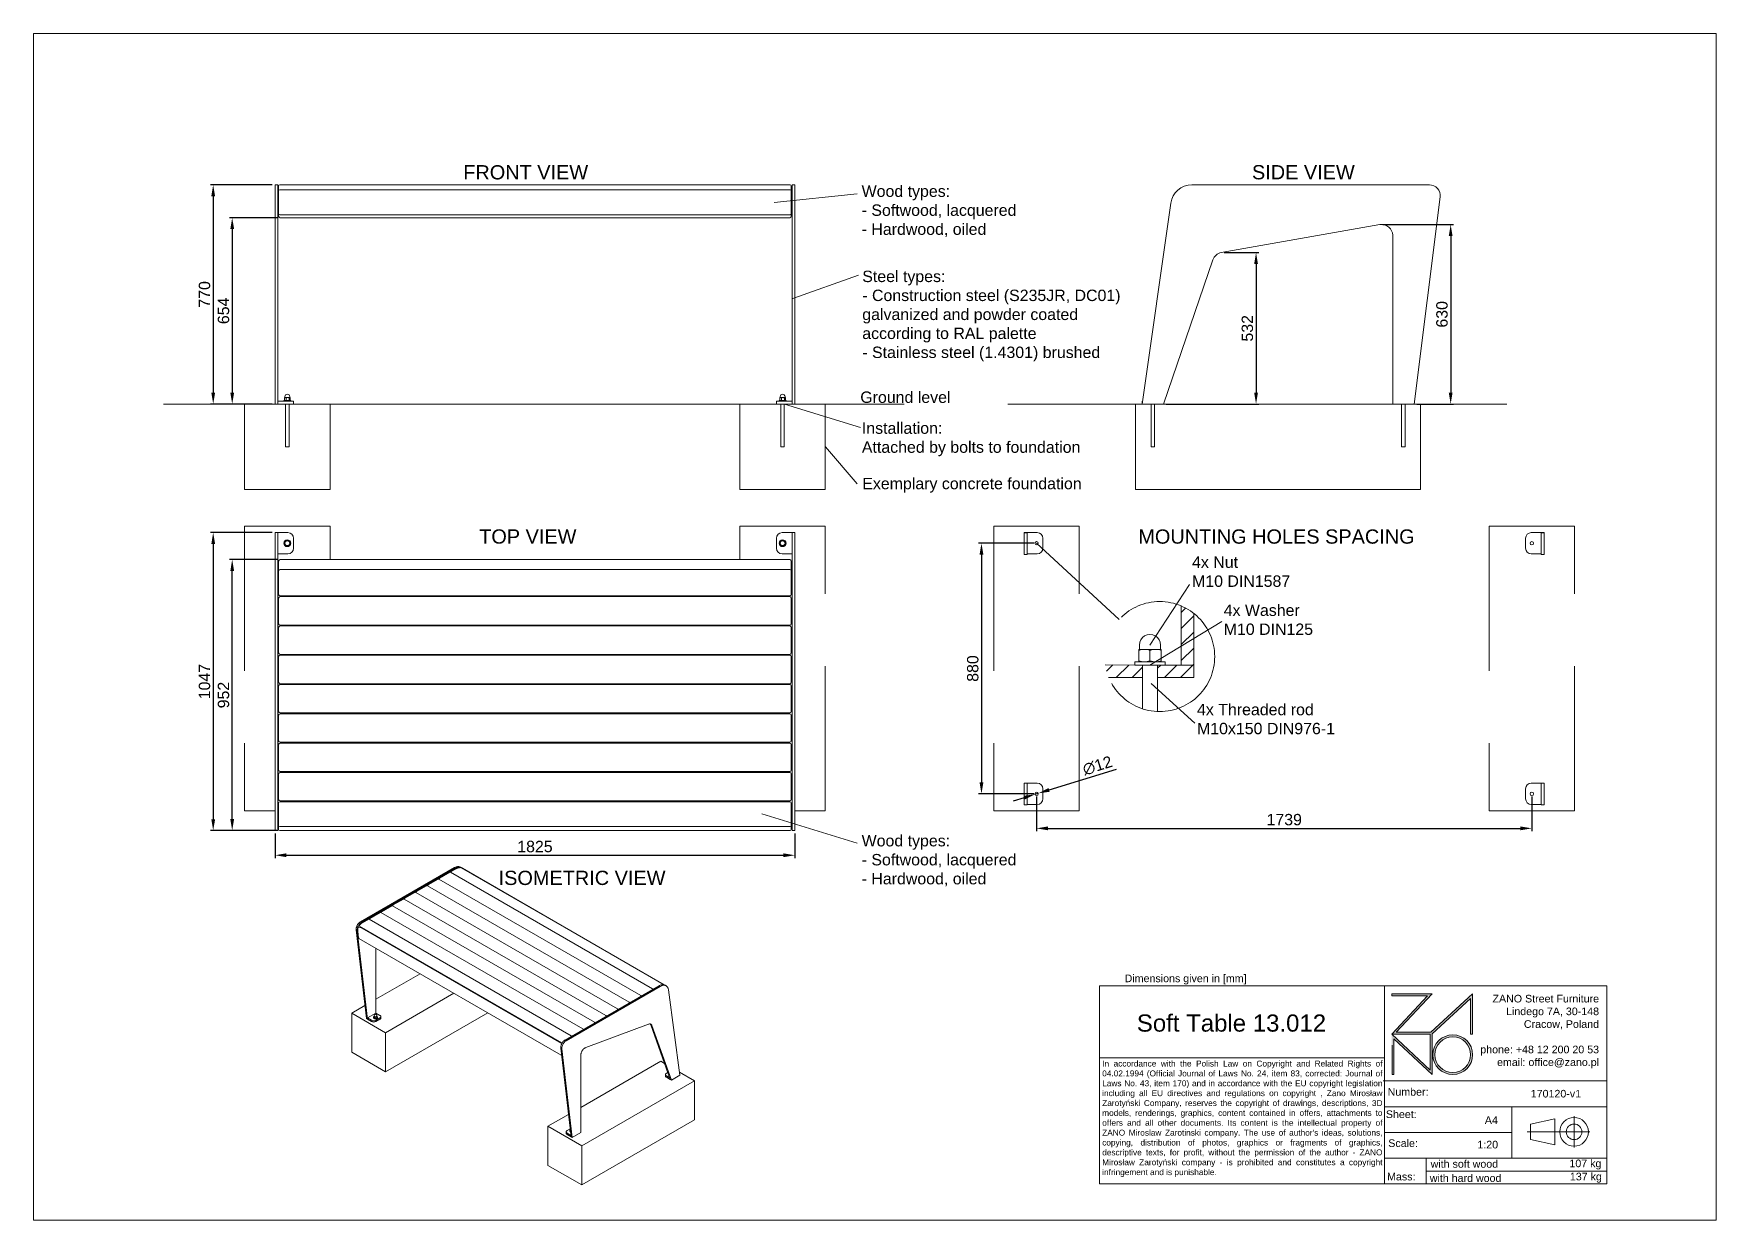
# Paper-space layout 'Layout1' of a CAD drawing. Header units: millimetres. Extents: x -15 to 281, y -7 to 201.
# The model-space entities are those that its viewports show. They can reach past a viewport. Long polylines and large blocks are cut down to what shows.
import ezdxf

# ---------------------------------------------------------------- set-up
doc = ezdxf.new("R2010")
doc.units = ezdxf.units.MM
doc.linetypes.add('HIDDEN', pattern=[1.905, 1.27, -0.635])
for name, color, linetype, lineweight in [('ZANO_O', 10, 'Continuous', 0), ('ZANO_R', 7, 'Continuous', 0), ('ZANO_R_przerywana', 7, 'HIDDEN', 0), ('ZANO_W', 1, 'Continuous', 0)]:
    doc.layers.add(name, color=color, linetype=linetype, lineweight=lineweight)
doc.layers.add('ZANO_P', color=7, linetype='Continuous', lineweight=0, true_color=0xffffff)
doc.styles.add('Arial', font='arial.ttf')
doc.styles.get("Standard").update_dxf_attribs({"font": 'ARIALUNI.TTF'})
doc.dimstyles.new('pl i ang', dxfattribs={"dimtxt": 50, "dimasz": 50, "dimexe": 1.25, "dimexo": 0.625, "dimgap": 10, "dimtad": 1, "dimtoh": 1, "dimtxsty": 'Standard', "dimcen": 2.5, "dimclrd": 1, "dimclre": 1, "dimclrt": 1, "dimadec": 0, "dimazin": 0, "dimtfac": 1, "dimtmove": 0, "dimatfit": 3, "dimfxl": 1, "dimarcsym": 1})

psp = doc.layouts.get("Layout1")

# ---------------------------------------------------------------- texts
at = {"layer": 'ZANO_O', "attachment_point": 1, "style": 'Arial'}
for s, insert, char_height, width in [('FRONT VIEW', (60.55, 178.13), 2.5, 27.6046), ('SIDE VIEW', (199.01, 178.14), 2.5, 22.2681), ('\\pxql;Wood types:\\P- Softwood, lacquered\\P- Hardwood, oiled', (130.49, 174.56), 2, 31.0602), ('\\pxql;Steel types:\\P- Construction steel (S235JR, DC01)\\Pgalvanized and powder coated\\Paccording to RAL palette\\P- Stainless steel (1.4301) brushed', (130.6, 159.6), 2, 54.5279), ('Ground level', (130.25, 138.38), 2, 19.6442), ('\\pxql;Installation:\\PAttached by bolts to foundation', (130.53, 132.95), 2, 43.6982), ('\\pxql;Exemplary concrete foundation', (130.6, 123.22), 2, 40.9408), ('TOP VIEW', (63.35, 114.17), 2.5, 24.0457), ('MOUNTING HOLES SPACING', (179.06, 114.16), 2.5, 51.246), ('4x Nut \\PM10 DIN1587', (188.49, 109.41), 2, 30.8338), ('4x Washer \\PM10 DIN125', (194.05, 100.97), 2, 33.1797), ('4x Threaded rod \\PM10x150 DIN976-1', (189.36, 83.53), 2, 27.1206), ('\\pxql;Wood types:\\P- Softwood, lacquered\\P- Hardwood, oiled', (130.49, 60.5), 2, 31.0602), ('ISOMETRIC VIEW', (66.76, 54.22), 2.5, 32.1424)]:
    psp.add_mtext(s, dxfattribs=dict(at, insert=insert, char_height=char_height, width=width))
at = {"layer": 'ZANO_R', "attachment_point": 1, "style": 'Arial'}
for s, insert, char_height, width in [('Dimensions given in [mm]', (176.66, 35.99), 1.3388, 1792.8014), ('\\pxqr;ZANO Street Furniture\\PLindego 7A, 30-148\\PCracow, Poland\\P\\Pphone: +48 12 200 20 53\\Pemail: office@zano.pl', (227.66, 32.43), 1.3388, 32.2827), ("\\pxqj;In accordance with the Polish Law on Copyright and Related Rights of 04.02.1994 (Official Journal of Laws No. 24, item 83, corrected: Journal of Laws No. 43, item 170) and in accordance with the EU copyright legislation including all EU directives and regulations on copyright , Zano Mirosław Zarotyński Company, reserves the copyright of drawings, descriptions, 3D models, renderings, graphics, content contained in offers, attachments to offers and all other documents. Its content is the intellectual property of ZANO Miroslaw Zarotinski company. The use of author's ideas, solutions, copying, distribution of photos, graphics or fragments of graphics, descriptive texts, for profit, without the permission of the author - ZANO Mirosław Zarotyński company - is prohibited and constitutes a copyright infringement and is punishable.", (172.72, 20.88), 1.04, 49.0591), ('Number:', (222.83, 16.06), 1.339, 254.3232), ('170120-v1', (247.95, 15.74), 1.339, 10.9473), ('Sheet:', (222.52, 12.13), 1.339, 254.3232), ('A4', (239.89, 11.1), 1.339, 254.3232), ('Scale:', (222.94, 7.05), 1.339, 254.3232), ('1:20', (238.58, 6.8), 1.339, 4.2023), ('with soft wood', (230.38, 3.41), 1.3388, 22.26), ('107 kg', (254.74, 3.5), 1.339, 5.8209), ('Mass:', (222.73, 1.18), 1.339, 254.3232), ('with hard wood', (230.23, 0.92), 1.3388, 23.7092), ('137 kg', (254.82, 1.19), 1.339, 5.8209)]:
    psp.add_mtext(s, dxfattribs=dict(at, insert=insert, char_height=char_height, width=width))
at = {"layer": 'ZANO_R', "color": 1, "insert": (178.8, 28.98), "char_height": 3.0126, "width": 44.3227, "attachment_point": 1, "style": 'Arial'}
psp.add_mtext('\\pxql;{\\C256;Soft Table 13.012^I}', dxfattribs=at)

msp = doc.modelspace()

# ---------------------------------------------------------------- blocks, each defined once
blk = doc.blocks.new('*D399')
at = {"layer": 'ZANO_W', "color": 1, "lineweight": -2}
for p, q in [((369.3, 3896.7), (201.3, 3896.7)), ((211.3, 3856.7), (211.3, 3282.3)), ((351.8, 3242.3), (201.3, 3242.3))]:
    blk.add_line(p, q, dxfattribs=at)
at = {"layer": 'ZANO_W', "color": 1}
for points in [[(218, 3856.7), (204.7, 3856.7), (211.3, 3896.7)], [(204.7, 3282.3), (218, 3282.3), (211.3, 3242.3)]]:
    blk.add_solid(points, dxfattribs=at)
at = {"layer": 'ZANO_W', "color": 1, "insert": (180.9, 3569.5), "char_height": 40, "attachment_point": 5, "rotation": 90, "style": 'Arial'}
blk.add_mtext('654', dxfattribs=at)
blk = doc.blocks.new('*D400')
at = {"layer": 'ZANO_W', "color": 1, "lineweight": -2}
for p, q in [((351.8, 4012.3), (134.6, 4012.3)), ((144.6, 3972.3), (144.6, 3282.3)), ((351.8, 3242.3), (134.6, 3242.3))]:
    blk.add_line(p, q, dxfattribs=at)
at = {"layer": 'ZANO_W', "color": 1}
for points in [[(151.3, 3972.3), (138, 3972.3), (144.6, 4012.3)], [(138, 3282.3), (151.3, 3282.3), (144.6, 3242.3)]]:
    blk.add_solid(points, dxfattribs=at)
at = {"layer": 'ZANO_W', "color": 1, "insert": (114.2, 3627.3), "char_height": 40, "attachment_point": 5, "rotation": 90, "style": 'Arial'}
blk.add_mtext('770', dxfattribs=at)
blk = doc.blocks.new('*D401')
at = {"layer": 'ZANO_W', "color": 1, "lineweight": -2}
for p, q in [((4251.2, 3872.3), (4499.5, 3872.3)), ((4489.5, 3832.3), (4489.5, 3282.3)), ((4370.8, 3242.3), (4499.5, 3242.3))]:
    blk.add_line(p, q, dxfattribs=at)
at = {"layer": 'ZANO_W', "color": 1}
for points in [[(4496.1, 3832.3), (4482.8, 3832.3), (4489.5, 3872.3)], [(4482.8, 3282.3), (4496.1, 3282.3), (4489.5, 3242.3)]]:
    blk.add_solid(points, dxfattribs=at)
at = {"layer": 'ZANO_W', "color": 1, "insert": (4459, 3557.3), "char_height": 40, "attachment_point": 5, "rotation": 90, "style": 'Arial'}
blk.add_mtext('630', dxfattribs=at)
blk = doc.blocks.new('*D402')
at = {"layer": 'ZANO_W', "color": 1, "lineweight": -2}
for p, q in [((351.8, 2790.8), (134.6, 2790.8)), ((144.6, 2750.8), (144.6, 1784)), ((351.8, 1744), (134.6, 1744))]:
    blk.add_line(p, q, dxfattribs=at)
at = {"layer": 'ZANO_W', "color": 1}
for points in [[(151.3, 2750.8), (138, 2750.8), (144.6, 2790.8)], [(138, 1784), (151.3, 1784), (144.6, 1744)]]:
    blk.add_solid(points, dxfattribs=at)
at = {"layer": 'ZANO_W', "color": 1, "insert": (114.2, 2267.4), "char_height": 40, "attachment_point": 5, "rotation": 90, "style": 'Arial'}
blk.add_mtext('1047', dxfattribs=at)
blk = doc.blocks.new('*D403')
at = {"layer": 'ZANO_W', "color": 1, "lineweight": -2}
for p, q in [((361.8, 1734), (361.8, 1647.5)), ((2186.8, 1734), (2186.8, 1647.5)), ((401.8, 1657.5), (2146.8, 1657.5))]:
    blk.add_line(p, q, dxfattribs=at)
at = {"layer": 'ZANO_W', "color": 1}
for points in [[(401.8, 1664.2), (401.8, 1650.8), (361.8, 1657.5)], [(2146.8, 1650.8), (2146.8, 1664.2), (2186.8, 1657.5)]]:
    blk.add_solid(points, dxfattribs=at)
at = {"layer": 'ZANO_W', "color": 1, "insert": (1274.3, 1687.9), "char_height": 40, "attachment_point": 5, "style": 'Arial'}
blk.add_mtext('1825', dxfattribs=at)
blk = doc.blocks.new('*D404')
at = {"layer": 'ZANO_W', "color": 1, "lineweight": -2}
for p, q in [((3025.5, 2753.3), (2832.1, 2753.3)), ((2842.1, 2713.3), (2842.1, 1913.3)), ((3025.5, 1873.3), (2832.1, 1873.3))]:
    blk.add_line(p, q, dxfattribs=at)
at = {"layer": 'ZANO_W', "color": 1}
for points in [[(2848.7, 2713.3), (2835.4, 2713.3), (2842.1, 2753.3)], [(2835.4, 1913.3), (2848.7, 1913.3), (2842.1, 1873.3)]]:
    blk.add_solid(points, dxfattribs=at)
at = {"layer": 'ZANO_W', "color": 1, "insert": (2811.6, 2313.3), "char_height": 40, "attachment_point": 5, "rotation": 90, "style": 'Arial'}
blk.add_mtext('880', dxfattribs=at)
blk = doc.blocks.new('*D405')
at = {"layer": 'ZANO_W', "color": 1, "lineweight": -2}
for p, q in [((3035.5, 1863.3), (3035.5, 1741.9)), ((4774.5, 1863.3), (4774.5, 1741.9)), ((3075.5, 1751.9), (4734.5, 1751.9))]:
    blk.add_line(p, q, dxfattribs=at)
at = {"layer": 'ZANO_W', "color": 1}
for points in [[(3075.5, 1758.6), (3075.5, 1745.3), (3035.5, 1751.9)], [(4734.5, 1745.3), (4734.5, 1758.6), (4774.5, 1751.9)]]:
    blk.add_solid(points, dxfattribs=at)
at = {"layer": 'ZANO_W', "color": 1, "insert": (3905, 1782.4), "char_height": 40, "attachment_point": 5, "style": 'Arial'}
blk.add_mtext('1739', dxfattribs=at)
blk = doc.blocks.new('*D406')
at = {"layer": 'ZANO_W', "color": 1, "lineweight": -2}
for p, q in [((3079.5, 1886.8), (3316.3, 1959.7)), ((2991.6, 1859.7), (2953.3, 1848)), ((3029.8, 1871.5), (3041.3, 1875))]:
    blk.add_line(p, q, dxfattribs=at)
at = {"layer": 'ZANO_W', "color": 1}
for points in [[(3077.5, 1893.2), (3081.5, 1880.4), (3041.3, 1875)], [(2993.5, 1853.3), (2989.6, 1866.1), (3029.8, 1871.5)]]:
    blk.add_solid(points, dxfattribs=at)
at = {"layer": 'ZANO_W', "color": 1, "insert": (3249.5, 1972.1), "char_height": 40, "attachment_point": 5, "rotation": 17.10973, "style": 'Arial'}
blk.add_mtext('∅12', dxfattribs=at)
blk = doc.blocks.new('*D407')
at = {"layer": 'ZANO_W', "color": 1, "lineweight": -2}
for p, q in [((369.3, 2695.9), (201.3, 2695.9)), ((211.3, 1784.3), (211.3, 2655.9)), ((368.3, 1744.3), (201.3, 1744.3))]:
    blk.add_line(p, q, dxfattribs=at)
at = {"layer": 'ZANO_W', "color": 1}
for points in [[(218, 2655.9), (204.7, 2655.9), (211.3, 2695.9)], [(204.7, 1784.3), (218, 1784.3), (211.3, 1744.3)]]:
    blk.add_solid(points, dxfattribs=at)
at = {"layer": 'ZANO_W', "color": 1, "insert": (180.9, 2220.1), "char_height": 40, "attachment_point": 5, "rotation": 90, "style": 'Arial'}
blk.add_mtext('952', dxfattribs=at)
blk = doc.blocks.new('*D410')
at = {"layer": 'ZANO_W', "color": 1, "lineweight": -2}
for p, q in [((3694, 3774), (3816.1, 3774)), ((3806.1, 3734), (3806.1, 3282.3)), ((3490.8, 3242.3), (3816.1, 3242.3))]:
    blk.add_line(p, q, dxfattribs=at)
at = {"layer": 'ZANO_W', "color": 1}
for points in [[(3812.8, 3734), (3799.5, 3734), (3806.1, 3774)], [(3799.5, 3282.3), (3812.8, 3282.3), (3806.1, 3242.3)]]:
    blk.add_solid(points, dxfattribs=at)
at = {"layer": 'ZANO_W', "color": 1, "insert": (3775.7, 3508.2), "char_height": 40, "attachment_point": 5, "rotation": 90, "style": 'Arial'}
blk.add_mtext('532', dxfattribs=at)

# ---------------------------------------------------------------- dimensions: what is measured, and where the dimension line sits
at = {"layer": 'ZANO_W'}
for base, p1, p2, picture, middle in [((144.6, 3242.3), (361.8, 4012.3), (361.8, 3242.3), '*D400', (114.2, 3627.3)), ((211.3, 3242.3), (379.3, 3896.7), (361.8, 3242.3), '*D399', (180.9, 3569.5)), ((4489.5, 3242.3), (4241.2, 3872.3), (4360.8, 3242.3), '*D401', (4459, 3557.3)), ((3806.1, 3242.3), (3684, 3774), (3480.8, 3242.3), '*D410', (3775.7, 3508.2)), ((144.6, 1744), (361.8, 2790.8), (361.8, 1744), '*D402', (114.2, 2267.4)), ((2842.1, 1873.3), (3035.5, 2753.3), (3035.5, 1873.3), '*D404', (2811.6, 2313.3)), ((211.3, 2695.9), (378.3, 1744.3), (379.3, 2695.9), '*D407', (180.9, 2220.1))]:
    dim = msp.add_linear_dim(base=base, p1=p1, p2=p2, angle=90, dimstyle='pl i ang', override={"dimtxt": 40, "dimasz": 40, "dimexe": 10, "dimexo": 10, "dimtoh": 0, "dimdec": 0, "dimtxsty": 'Arial', "dimtdec": 0, "dimtmove": 1}, dxfattribs=at)
    dim.commit()
    dim.dimension.update_dxf_attribs({"geometry": picture, "text_midpoint": middle})
dim = msp.add_diameter_dim_2p(p1=(3029.8, 1871.5), p2=(3041.3, 1875), dimstyle='pl i ang', override={"dimtxt": 40, "dimasz": 40, "dimexe": 10, "dimexo": 10, "dimtoh": 0, "dimdec": 0, "dimtxsty": 'Arial', "dimtdec": 0, "dimtmove": 1}, dxfattribs=at)
dim.commit()
dim.dimension.update_dxf_attribs({"geometry": '*D406', "text_midpoint": (3258.8, 1942), "dimtype": 163})
for base, p1, p2, picture, middle in [((4774.5, 1751.9), (3035.5, 1873.3), (4774.5, 1873.3), '*D405', (3905, 1782.4)), ((2186.8, 1657.5), (361.8, 1744), (2186.8, 1744), '*D403', (1274.3, 1687.9))]:
    dim = msp.add_linear_dim(base=base, p1=p1, p2=p2, dimstyle='pl i ang', override={"dimtxt": 40, "dimasz": 40, "dimexe": 10, "dimexo": 10, "dimtoh": 0, "dimdec": 0, "dimtxsty": 'Arial', "dimtdec": 0, "dimtmove": 1}, dxfattribs=at)
    dim.commit()
    dim.dimension.update_dxf_attribs({"geometry": picture, "text_midpoint": middle})

# ---------------------------------------------------------------- linework, layer by layer
at = {"layer": 'ZANO_R'}
for p, q in [((361.8, 4012.3), (371.8, 4012.3)), ((361.8, 3969.5), (361.8, 4012.3)), ((361.8, 3242.3), (361.8, 3969.5)), ((371.8, 3969.5), (371.8, 4012.3)), ((371.8, 3242.3), (371.8, 3969.5)), ((374.3, 4001.8), (374.3, 4008.3)), ((374.3, 3990.7), (374.3, 4001.8)), ((374.3, 3966.5), (374.3, 3990.7)), ((374.3, 3910.9), (374.3, 3966.5)), ((378.3, 4012.3), (2170.3, 4012.3)), ((2170.3, 3994.7), (378.3, 3994.7)), ((2174.3, 4008.3), (2174.3, 4001.8)), ((2174.3, 4001.8), (2174.3, 3990.7)), ((2174.3, 3990.7), (2174.3, 3966.5)), ((2174.3, 3966.5), (2174.3, 3910.9)), ((2176.8, 3969.5), (2176.8, 4012.3)), ((2176.8, 4012.3), (2186.8, 4012.3)), ((2176.8, 3242.3), (2176.8, 3969.5)), ((2186.8, 3969.5), (2186.8, 4012.3)), ((2186.8, 3242.3), (2186.8, 3969.5)), ((4414.6, 4012.3), (3580.9, 4012.3)), ((4360.8, 3242.3), (4452.3, 3969.5)), ((374.3, 3901.7), (374.3, 3910.9)), ((378.3, 3906.9), (2170.3, 3906.9)), ((2174.3, 3910.9), (2174.3, 3901.7)), ((3506.6, 3947.9), (3405.8, 3242.3)), ((379.3, 3896.7), (2169.3, 3896.7)), ((3684, 3774), (4241.2, 3872.3)), ((4285.8, 3834.9), (4285.8, 3242.3)), ((3480.8, 3242.3), (3654.6, 3748.9)), ((371.8, 3252.3), (406.8, 3252.3)), ((392.8, 3254.8), (392.8, 3252.3)), ((416.8, 3254.8), (392.8, 3254.8)), ((394.5, 3264), (394.5, 3255.6)), ((395.8, 3264.8), (395, 3264.4)), ((395, 3255.2), (395.8, 3254.8)), ((397.6, 3264.8), (395.8, 3264.8)), ((396.3, 3268.3), (396.3, 3265)), ((397.6, 3264.8), (406, 3264.8)), ((400.8, 3264), (400.8, 3255.6)), ((406, 3264.8), (413.1, 3264.8)), ((406.8, 3252.3), (426.8, 3252.3)), ((411.1, 3264), (411.1, 3255.6)), ((413.1, 3264.8), (413.8, 3264.8)), ((413.3, 3265), (413.3, 3268.3)), ((414.5, 3264.4), (413.8, 3264.8)), ((413.8, 3254.8), (414.5, 3255.2)), ((415.1, 3264), (415.1, 3255.6)), ((416.8, 3252.3), (416.8, 3254.8)), ((426.8, 3252.3), (426.8, 3242.3)), ((2121.8, 3252.3), (2121.8, 3242.3)), ((2121.8, 3252.3), (2141.8, 3252.3)), ((2131.8, 3254.8), (2131.8, 3252.3)), ((2155.8, 3254.8), (2131.8, 3254.8)), ((2133.5, 3264), (2133.5, 3255.6)), ((2134.8, 3264.8), (2134, 3264.4)), ((2134, 3255.2), (2134.8, 3254.8)), ((2136.6, 3264.8), (2134.8, 3264.8)), ((2135.3, 3268.3), (2135.3, 3265)), ((2136.6, 3264.8), (2145, 3264.8)), ((2139.8, 3264), (2139.8, 3255.6)), ((2141.8, 3252.3), (2176.8, 3252.3)), ((2145, 3264.8), (2152.1, 3264.8)), ((2150.1, 3264), (2150.1, 3255.6)), ((2152.1, 3264.8), (2152.8, 3264.8)), ((2152.3, 3265), (2152.3, 3268.3)), ((2153.5, 3264.4), (2152.8, 3264.8)), ((2152.8, 3254.8), (2153.5, 3255.2)), ((2154.1, 3264), (2154.1, 3255.6)), ((2155.8, 3252.3), (2155.8, 3254.8)), ((3405.8, 3252.3), (3405.8, 3242.3)), ((3405.8, 3252.3), (3407.3, 3252.3)), ((-30, 3242.3), (2570.8, 3242.3)), ((254.8, 3242.3), (554.8, 3242.3)), ((554.8, 3242.3), (254.8, 3242.3)), ((398.8, 3242.3), (410.8, 3242.3)), ((398.8, 3242.3), (410.8, 3242.3)), ((1993.8, 3242.3), (2293.8, 3242.3)), ((2293.8, 3242.3), (1993.8, 3242.3)), ((2137.8, 3242.3), (2149.8, 3242.3)), ((2137.8, 3242.3), (2149.8, 3242.3)), ((2934.3, 3242.3), (4687, 3242.3)), ((3383.3, 3242.3), (4383.3, 3242.3)), ((4383.3, 3242.3), (3383.3, 3242.3)), ((3449.3, 3242.3), (3437.4, 3242.3)), ((4329.3, 3242.3), (4317.4, 3242.3)), ((361.8, 2790.8), (371.8, 2790.8)), ((361.8, 2690), (361.8, 2790.8)), ((371.8, 2790.8), (371.8, 2789.3)), ((406.8, 2790.8), (371.8, 2790.8)), ((371.8, 2690), (371.8, 2789.3)), ((2176.8, 2790.8), (2141.8, 2790.8)), ((2176.8, 2789.3), (2176.8, 2790.8)), ((2176.8, 2790.8), (2186.8, 2790.8)), ((2176.8, 2690), (2176.8, 2789.3)), ((2186.8, 2690), (2186.8, 2790.8)), ((2992.5, 2790.8), (3002.5, 2790.8)), ((2992.5, 2790), (2992.5, 2790.8)), ((2992.5, 2790), (2992.5, 2714)), ((2992.5, 2790), (3002.5, 2790)), ((3002.5, 2715.8), (3002.5, 2790.8)), ((3002.5, 2790.8), (3037.5, 2790.8)), ((3002.5, 2790), (3002.5, 2714)), ((4772.5, 2790.8), (4807.5, 2790.8)), ((4807.5, 2790.8), (4807.5, 2715.8)), ((4807.5, 2790.8), (4817.5, 2790.8)), ((4807.5, 2790), (4807.5, 2714)), ((4807.5, 2790), (4817.5, 2790)), ((4817.5, 2790), (4817.5, 2790.8)), ((4817.5, 2790), (4817.5, 2714)), ((426.8, 2735.8), (426.8, 2770.8)), ((2121.8, 2770.8), (2121.8, 2735.8)), ((3057.5, 2770.8), (3057.5, 2735.8)), ((4752.5, 2735.8), (4752.5, 2770.8)), ((361.8, 2615.7), (361.8, 2690)), ((371.8, 2715.8), (406.8, 2715.8)), ((371.8, 2615.7), (371.8, 2690)), ((374.3, 2685.6), (374.3, 2690.9)), ((374.3, 2666.4), (374.3, 2685.6)), ((374.3, 2656.3), (374.3, 2666.4)), ((2169.3, 2695.9), (379.3, 2695.9)), ((2169.3, 2661.3), (379.3, 2661.3)), ((2141.8, 2715.8), (2176.8, 2715.8)), ((2174.3, 2690.9), (2174.3, 2685.6)), ((2174.3, 2685.6), (2174.3, 2666.4)), ((2174.3, 2666.4), (2174.3, 2656.3)), ((2176.8, 2615.7), (2176.8, 2690)), ((2186.8, 2615.7), (2186.8, 2690)), ((3002.5, 2714), (2992.5, 2714)), ((3037.5, 2715.8), (3002.5, 2715.8)), ((4807.5, 2715.8), (4772.5, 2715.8)), ((4817.5, 2714), (4807.5, 2714)), ((361.8, 1782), (361.8, 2615.7)), ((371.8, 1782), (371.8, 2615.7)), ((374.3, 2611.7), (374.3, 2656.3)), ((374.3, 2573.7), (374.3, 2611.7)), ((2174.3, 2656.3), (2174.3, 2611.7)), ((2174.3, 2611.7), (2174.3, 2573.7)), ((2176.8, 1782), (2176.8, 2615.7)), ((2186.8, 1782), (2186.8, 2615.7)), ((374.3, 2470.8), (374.3, 2560.8)), ((2169.3, 2568.7), (379.3, 2568.7)), ((379.3, 2565.8), (2169.3, 2565.8)), ((554.8, 2565.8), (554.8, 2568.7)), ((1993.8, 2568.7), (1993.8, 2565.8)), ((2174.3, 2560.8), (2174.3, 2470.8)), ((3543.6, 2532.9), (3543.6, 2325.6)), ((3543.6, 2510.3), (3558.9, 2525.5)), ((3543.6, 2453.9), (3587.6, 2497.8)), ((3587.6, 2506.7), (3587.6, 2325.6)), ((374.3, 2367.9), (374.3, 2457.9)), ((2169.3, 2465.8), (379.3, 2465.8)), ((379.3, 2462.9), (2169.3, 2462.9)), ((554.8, 2462.9), (554.8, 2465.8)), ((1993.8, 2465.8), (1993.8, 2462.9)), ((2174.3, 2457.9), (2174.3, 2367.9)), ((3543.6, 2397.5), (3587.6, 2441.4)), ((3394.2, 2377), (3394.2, 2380.6)), ((3413.9, 2380.6), (3394.2, 2380.6)), ((3394.2, 2377), (3403.9, 2379.6)), ((3394.2, 2377), (3394.2, 2340.1)), ((3396.4, 2395.9), (3396.4, 2381.7)), ((3403.9, 2379.6), (3413.9, 2380.6)), ((3453.5, 2380.6), (3413.9, 2380.6)), ((3433.7, 2377), (3443.4, 2379.6)), ((3433.7, 2377), (3433.7, 2340.1)), ((3443.4, 2379.6), (3453.5, 2380.6)), ((3473.3, 2380.6), (3453.5, 2380.6)), ((3471.1, 2381.7), (3471.1, 2395.9)), ((3473.3, 2377), (3473.3, 2380.6)), ((3473.3, 2377), (3473.3, 2340.1)), ((3543.6, 2341.1), (3587.6, 2385)), ((374.3, 2265), (374.3, 2355)), ((2169.3, 2362.9), (379.3, 2362.9)), ((379.3, 2360), (2169.3, 2360)), ((554.8, 2360), (554.8, 2362.9)), ((1993.8, 2362.9), (1993.8, 2360)), ((2174.3, 2355), (2174.3, 2265)), ((3276.8, 2325.7), (3407.3, 2325.6)), ((3281.3, 2304.4), (3302.7, 2325.7)), ((3315, 2281.6), (3359, 2325.6)), ((3371.4, 2281.6), (3407.3, 2317.6)), ((3381, 2336.6), (3381, 2325.6)), ((3486.5, 2336.6), (3381, 2336.6)), ((3486.5, 2325.6), (3381, 2325.6)), ((3394.2, 2336.6), (3394.2, 2340.1)), ((3407.3, 2281.6), (3407.3, 2325.6)), ((3407.3, 2325.6), (3407.3, 2171.7)), ((3424, 2337.6), (3413.9, 2336.6)), ((3433.7, 2340.1), (3424, 2337.6)), ((3463.6, 2337.6), (3453.5, 2336.6)), ((3460.1, 2281.6), (3460.1, 2325.6)), ((3460.1, 2325.6), (3587.6, 2325.6)), ((3460.1, 2325.6), (3460.1, 2162.2)), ((3460.1, 2314), (3471.7, 2325.6)), ((3473.3, 2340.1), (3463.6, 2337.6)), ((3473.3, 2336.6), (3473.3, 2340.1)), ((3484.2, 2281.6), (3528.1, 2325.6)), ((3486.5, 2325.6), (3486.5, 2336.6)), ((3540.6, 2281.6), (3584.5, 2325.6)), ((3587.6, 2325.6), (3543.6, 2325.6)), ((3584.5, 2325.6), (3587.6, 2328.7)), ((374.3, 2162.1), (374.3, 2252.1)), ((2169.3, 2260), (379.3, 2260)), ((379.3, 2257.1), (2169.3, 2257.1)), ((554.8, 2257.1), (554.8, 2260)), ((1993.8, 2260), (1993.8, 2257.1)), ((2174.3, 2252.1), (2174.3, 2162.1)), ((3407.3, 2281.6), (3288.2, 2281.6)), ((3587.6, 2281.6), (3460.1, 2281.6)), ((374.3, 2059.2), (374.3, 2149.2)), ((2169.3, 2157.1), (379.3, 2157.1)), ((379.3, 2154.2), (2169.3, 2154.2)), ((554.8, 2154.2), (554.8, 2157.1)), ((1993.8, 2157.1), (1993.8, 2154.2)), ((2174.3, 2149.2), (2174.3, 2059.2)), ((374.3, 1956.3), (374.3, 2046.3)), ((2169.3, 2054.2), (379.3, 2054.2)), ((379.3, 2051.3), (2169.3, 2051.3)), ((554.8, 2051.3), (554.8, 2054.2)), ((1993.8, 2054.2), (1993.8, 2051.3)), ((2174.3, 2046.3), (2174.3, 1956.3)), ((2169.3, 1951.3), (379.3, 1951.3)), ((554.8, 1948.4), (554.8, 1951.3)), ((1993.8, 1951.3), (1993.8, 1948.4)), ((374.3, 1910.8), (371.8, 1910.8)), ((374.3, 1853.4), (374.3, 1943.4)), ((379.3, 1948.4), (2169.3, 1948.4)), ((2174.3, 1943.4), (2174.3, 1853.4)), ((2176.8, 1910.8), (2174.3, 1910.8)), ((2992.5, 1910.8), (2992.5, 1835.1)), ((2992.5, 1910.8), (3002.5, 1910.8)), ((3002.5, 1835.8), (3002.5, 1910.8)), ((3002.5, 1910.8), (3037.5, 1910.8)), ((3002.5, 1910.8), (3002.5, 1835.1)), ((3057.5, 1890.8), (3057.5, 1855.8)), ((4752.5, 1855.8), (4752.5, 1890.8)), ((4772.5, 1910.8), (4807.5, 1910.8)), ((4807.5, 1910.8), (4807.5, 1835.8)), ((4807.5, 1910.8), (4807.5, 1835.1)), ((4807.5, 1910.8), (4817.5, 1910.8)), ((4817.5, 1910.8), (4817.5, 1835.1)), ((371.8, 1835.8), (374.3, 1835.8)), ((374.3, 1785.5), (374.3, 1841.5)), ((378.3, 1845.5), (2170.3, 1845.5)), ((2169.3, 1848.4), (379.3, 1848.4)), ((554.8, 1845.5), (554.8, 1848.4)), ((1993.8, 1848.4), (1993.8, 1845.5)), ((2174.3, 1841.5), (2174.3, 1785.5)), ((2174.3, 1835.8), (2176.8, 1835.8)), ((3002.5, 1835.1), (2992.5, 1835.1)), ((3037.5, 1835.8), (3002.5, 1835.8)), ((4807.5, 1835.8), (4772.5, 1835.8)), ((4817.5, 1835.1), (4807.5, 1835.1)), ((361.8, 1744), (361.8, 1782)), ((371.8, 1813.3), (374.3, 1813.3)), ((371.8, 1744), (371.8, 1782)), ((374.3, 1761.9), (374.3, 1785.5)), ((2174.3, 1813.3), (2176.8, 1813.3)), ((2174.3, 1785.5), (2174.3, 1761.9)), ((2176.8, 1744), (2176.8, 1782)), ((2186.8, 1744), (2186.8, 1782)), ((361.8, 1744), (371.8, 1744)), ((374.3, 1752.2), (374.3, 1761.9)), ((374.3, 1748.3), (374.3, 1752.2)), ((378.3, 1757.9), (2170.3, 1757.9)), ((378.3, 1744.3), (2170.3, 1744.3)), ((2174.3, 1761.9), (2174.3, 1752.2)), ((2174.3, 1752.2), (2174.3, 1748.3)), ((2176.8, 1744), (2186.8, 1744)), ((661.3, 1423.3), (991.4, 1613.9)), ((665.2, 1421.1), (995.3, 1611.6)), ((975.2, 1597.5), (939.6, 1576.9)), ((1686.7, 1188.4), (978, 1597.5)), ((978.9, 1598), (978.9, 1597)), ((995.3, 1609.1), (980.3, 1600.5)), ((1016.3, 1613.7), (1012.4, 1616)), ((1724.5, 1204.3), (1015.8, 1613.4)), ((1728.5, 1202.6), (1019.8, 1611.7)), ((893.7, 1550.5), (858.1, 1529.9)), ((1605.2, 1141.3), (896.5, 1550.5)), ((897.4, 1551), (897.4, 1549.9)), ((934.4, 1574), (898.8, 1553.4)), ((1646, 1164.9), (937.2, 1574)), ((938.2, 1574.5), (938.2, 1573.5)), ((771.5, 1479.9), (735.8, 1459.3)), ((1483, 1070.8), (774.3, 1479.9)), ((775.2, 1480.4), (775.2, 1479.4)), ((812.2, 1503.4), (776.6, 1482.9)), ((1523.7, 1094.3), (815, 1503.4)), ((815.9, 1504), (815.9, 1502.9)), ((853, 1526.9), (817.3, 1506.4)), ((1564.5, 1117.8), (855.8, 1526.9)), ((856.7, 1527.5), (856.7, 1526.4)), ((690.3, 1433.3), (668.1, 1420.5)), ((1402, 1023.7), (692.5, 1433.3)), ((693.7, 1433.4), (693.7, 1432.6)), ((730.7, 1456.4), (695.1, 1435.8)), ((1442.3, 1047.3), (733.5, 1456.4)), ((734.4, 1456.9), (734.4, 1455.9)), ((682.6, 1083.6), (646.3, 1395.2)), ((686.5, 1081.3), (650.3, 1392.9)), ((652.4, 1390.8), (655.2, 1367)), ((656.3, 1365.3), (1365.8, 955.7)), ((667.3, 1401), (656.8, 1405)), ((658.8, 1408.2), (1368.3, 998.7)), ((1368.6, 996.1), (667.6, 1400.8)), ((716.2, 1330.7), (716.2, 1103)), ((909.5, 1263.5), (907.5, 1262.3)), ((1026.3, 1193.8), (1028.3, 1194.9)), ((1379.9, 1008.5), (1710, 1199.1)), ((1383.8, 1006.2), (1714, 1196.8)), ((1729.4, 1201.9), (1728.8, 1202.4)), ((1735, 1198.9), (1731, 1201.1)), ((1743.4, 1184.3), (1783.3, 884.7)), ((1145.1, 1125.2), (1146, 1125.7)), ((1146, 1127), (1146, 1125.7)), ((682.6, 1083.6), (686.5, 1081.3)), ((716.2, 1103), (686.5, 1085.9)), ((686.5, 1085.9), (700.4, 1077.9)), ((686.5, 1085.9), (686.5, 1081.3)), ((686.5, 1081.3), (700.4, 1073.3)), ((707.7, 1088), (707.7, 1086.9)), ((709.1, 1091), (709.1, 1087.1)), ((709.7, 1094.2), (709.7, 1092.7)), ((713.7, 1088.9), (713.7, 1085.1)), ((730.1, 1095), (716.2, 1103)), ((716.2, 1077.9), (730.1, 1085.9)), ((716.2, 1073.3), (730.1, 1081.3)), ((719.1, 1090.2), (719.1, 1086.4)), ((719.2, 1092.7), (719.2, 1094.2)), ((719.8, 1093.5), (719.2, 1094)), ((719.8, 1093.5), (719.8, 1089.7)), ((721.2, 1086.9), (721.2, 1088)), ((733.4, 1085.9), (733.4, 1090.4)), ((1673.1, 1064.3), (1452.5, 981.8)), ((1749.6, 869.9), (1680.8, 1061.8)), ((1753.6, 867.6), (1684.8, 1059.5)), ((1401.2, 668.7), (1365, 980.3)), ((1368.3, 998.6), (1368.3, 998.7)), ((1368.4, 998.6), (1369.7, 998)), ((1405.1, 666.5), (1368.9, 978)), ((1434.8, 954.5), (1434.8, 683.6)), ((1732.5, 887), (1732.5, 882.4)), ((1740.8, 894.5), (1735.7, 891.6)), ((1735.7, 882.4), (1747.5, 875.6)), ((1735.7, 877.9), (1749.6, 869.9)), ((1749.6, 869.9), (1753.6, 867.6)), ((1783.3, 884.7), (1753.6, 867.6)), ((1384, 685.9), (1384, 681.3)), ((1397.9, 696.6), (1387.3, 690.5)), ((1387.3, 681.3), (1400.6, 673.6)), ((1387.3, 676.7), (1401.2, 668.7)), ((1396.2, 690.6), (1396.2, 689.4)), ((1397.6, 693.5), (1397.6, 689.6)), ((1397.6, 693.5), (1398.3, 693.3)), ((1398, 695.8), (1398, 695.5)), ((1398, 695.8), (1398, 695.5)), ((1401.2, 668.7), (1405.1, 666.5)), ((1434.8, 683.6), (1405.1, 666.5))]:
    msp.add_line(p, q, dxfattribs=at)
at = {"layer": 'ZANO_R', "flags": 128}
for points in [[(394.5, 3264), (396, 3264.6), (397.6, 3264.8)], [(395.1, 3264.3), (394.9, 3264.3), (394.5, 3264)], [(394.5, 3255.6), (394.9, 3255.3), (395.1, 3255.2)], [(400.8, 3255.6), (399.3, 3255), (397.6, 3254.8)], [(400.8, 3264), (403.3, 3264.6), (406, 3264.8)], [(411.1, 3255.6), (408.6, 3255), (406, 3254.8)], [(413.1, 3264.8), (411.6, 3264.3), (411.1, 3264)], [(411.1, 3255.6), (411.6, 3255.3), (413.1, 3254.8)], [(415.1, 3264), (413.6, 3264.7), (413.1, 3264.8)], [(413.1, 3254.8), (413.6, 3254.8), (415.1, 3255.6)], [(2133.5, 3264), (2135, 3264.6), (2136.6, 3264.8)], [(2134.1, 3264.3), (2133.9, 3264.3), (2133.5, 3264)], [(2133.5, 3255.6), (2133.9, 3255.3), (2134.1, 3255.2)], [(2139.8, 3255.6), (2138.3, 3255), (2136.6, 3254.8)], [(2139.8, 3264), (2142.3, 3264.6), (2145, 3264.8)], [(2150.1, 3255.6), (2147.6, 3255), (2145, 3254.8)], [(2152.1, 3264.8), (2150.6, 3264.3), (2150.1, 3264)], [(2150.1, 3255.6), (2150.6, 3255.3), (2152.1, 3254.8)], [(2154.1, 3264), (2152.6, 3264.7), (2152.1, 3264.8)], [(2152.1, 3254.8), (2152.6, 3254.8), (2154.1, 3255.6)], [(396.5, 2756.7), (394.9, 2753), (394.5, 2751.9)], [(394.5, 2751.9), (396, 2749.9), (397.6, 2747.8)], [(398.4, 2761.5), (397, 2757.9), (396.5, 2756.7)], [(397.6, 2747.8), (397.9, 2747.5), (399.3, 2745.6), (400.8, 2743.6)], [(403.6, 2762.2), (403.2, 2762.1), (400.8, 2761.8), (398.4, 2761.5)], [(400.8, 2743.6), (403.3, 2744), (406, 2744.3)], [(408.7, 2762.9), (406.2, 2762.5), (403.6, 2762.2)], [(406, 2744.3), (406.3, 2744.4), (408.7, 2744.7), (411.1, 2745)], [(411.9, 2758.7), (411.7, 2759), (410.2, 2760.9), (408.7, 2762.9)], [(413.1, 2749.8), (411.6, 2746.1), (411.1, 2745)], [(415.1, 2754.6), (413.5, 2756.6), (411.9, 2758.7)], [(415.1, 2754.6), (413.6, 2751.1), (413.1, 2749.8)], [(2135.5, 2756.7), (2133.9, 2753), (2133.5, 2751.9)], [(2133.5, 2751.9), (2135, 2749.9), (2136.6, 2747.8)], [(2137.4, 2761.5), (2136, 2757.9), (2135.5, 2756.7)], [(2136.6, 2747.8), (2136.9, 2747.5), (2138.3, 2745.6), (2139.8, 2743.6)], [(2142.6, 2762.2), (2142.2, 2762.1), (2139.8, 2761.8), (2137.4, 2761.5)], [(2139.8, 2743.6), (2142.3, 2744), (2145, 2744.3)], [(2147.7, 2762.9), (2145.2, 2762.5), (2142.6, 2762.2)], [(2145, 2744.3), (2145.3, 2744.4), (2147.7, 2744.7), (2150.1, 2745)], [(2150.9, 2758.7), (2150.7, 2759), (2149.2, 2760.9), (2147.7, 2762.9)], [(2152.1, 2749.8), (2150.6, 2746.1), (2150.1, 2745)], [(2154.1, 2754.6), (2152.5, 2756.6), (2150.9, 2758.7)], [(2154.1, 2754.6), (2152.6, 2751.1), (2152.1, 2749.8)], [(424, 1845.5), (425, 1847.4), (425.4, 1848.4)], [(2123.2, 1848.4), (2123.6, 1847.4), (2124.6, 1845.5)], [(991.4, 1613.9), (993.5, 1615), (995.6, 1616), (997.7, 1616.8), (999.8, 1617.3), (1001.8, 1617.7), (1003.7, 1617.9), (1005.6, 1617.9), (1007.4, 1617.7), (1009.2, 1617.3), (1010.8, 1616.8), (1012.4, 1616)], [(995.3, 1611.6), (997.5, 1612.8), (999.6, 1613.7), (1001.7, 1614.5), (1003.7, 1615.1), (1005.7, 1615.5), (1007.7, 1615.6), (1009.6, 1615.6), (1011.4, 1615.4), (1013.1, 1615.1), (1014.8, 1614.5), (1016.3, 1613.7), (1017.8, 1612.7), (1018.6, 1612.1)], [(1014.8, 1613.7), (1013.8, 1613.9), (1011.9, 1614), (1009.9, 1613.9), (1007.9, 1613.7), (1005.8, 1613.4), (1003.7, 1612.8), (1001.6, 1612.1), (999.5, 1611.2), (997.3, 1610.2), (995.3, 1609.1)], [(646.3, 1395.2), (646.2, 1396.8), (646.3, 1398.6), (646.5, 1400.4), (646.8, 1402.3), (647.3, 1404.2), (647.9, 1406.2), (648.6, 1408.1), (649.5, 1410), (650.5, 1411.9), (651.6, 1413.7), (652.8, 1415.4), (654.1, 1417.1), (655.4, 1418.6), (656.8, 1420), (658.3, 1421.3), (659.8, 1422.4), (661.3, 1423.3)], [(650.3, 1392.9), (650.2, 1394.6), (650.2, 1396.3), (650.4, 1398.1), (650.7, 1400), (651.2, 1401.9), (651.8, 1403.9), (652.6, 1405.8), (653.5, 1407.7), (654.5, 1409.6), (655.6, 1411.4), (656.8, 1413.1), (658, 1414.8), (659.4, 1416.3), (660.8, 1417.7), (662.2, 1419), (663.7, 1420.1), (665.2, 1421.1)], [(716.9, 1374.7), (716.5, 1372.9), (716.5, 1372.6)], [(1710, 1199.1), (1712.1, 1200.2), (1714.2, 1201.2), (1716.3, 1201.9), (1718.4, 1202.5), (1720.4, 1202.9), (1722.3, 1203.1), (1724.2, 1203.1), (1726.1, 1202.9), (1727.8, 1202.5), (1729.5, 1201.9), (1731, 1201.1)], [(1714, 1196.8), (1716.1, 1197.9), (1718.2, 1198.9), (1720.3, 1199.6), (1722.3, 1200.2), (1724.3, 1200.6), (1726.3, 1200.8), (1728.2, 1200.8), (1730, 1200.6), (1731.8, 1200.2), (1733.4, 1199.6), (1735, 1198.8), (1736.4, 1197.9), (1737.7, 1196.7), (1738.9, 1195.4), (1740, 1193.9), (1741, 1192.3), (1741.8, 1190.5), (1742.5, 1188.6), (1743, 1186.5), (1743.4, 1184.3)], [(719.8, 1090.4), (720.3, 1089.9), (720.8, 1089.3), (721.1, 1088.6), (721.2, 1087.9), (721, 1087.3), (720.7, 1086.6), (720.2, 1086), (719.5, 1085.5), (718.6, 1085), (717.7, 1084.6), (716.6, 1084.4), (715.4, 1084.2), (714.3, 1084.2), (713.1, 1084.2), (712, 1084.4), (710.9, 1084.7), (710, 1085.1), (709.2, 1085.6), (708.5, 1086.2), (708.1, 1086.8), (707.8, 1087.5), (707.7, 1088.1), (707.9, 1088.8), (708.2, 1089.5), (708.7, 1090.1), (709.1, 1090.4)], [(721.2, 1086.9), (721.2, 1086.8), (721, 1086.1), (720.7, 1085.5), (720.2, 1084.9), (719.5, 1084.3), (718.6, 1083.9), (717.7, 1083.5), (716.6, 1083.2), (715.4, 1083.1), (714.3, 1083), (713.1, 1083.1), (712, 1083.3), (710.9, 1083.6), (710, 1084), (709.2, 1084.5), (708.5, 1085), (708.1, 1085.7), (707.8, 1086.3), (707.7, 1086.9)], [(709.1, 1091), (710.2, 1090.7), (711.4, 1090.3)], [(709.7, 1093.9), (709.6, 1093.7), (709.4, 1093)], [(709.7, 1093.6), (709.6, 1093.4), (709.4, 1093)], [(709.4, 1093), (709.4, 1092.6), (709.4, 1092.2), (709.6, 1091.9), (709.8, 1091.5), (710.1, 1091.2), (710.4, 1090.8), (710.9, 1090.6), (711.4, 1090.3)], [(716.3, 1090), (715.4, 1089.8), (714.4, 1089.8), (713.4, 1089.9), (712.5, 1090), (711.6, 1090.3), (710.9, 1090.7), (710.3, 1091.1), (709.8, 1091.7), (709.6, 1092.2), (709.6, 1092.8), (709.7, 1093.3)], [(709.7, 1092.7), (709.7, 1092.5), (709.9, 1091.9), (710.3, 1091.4), (710.8, 1090.9), (711.5, 1090.5), (712.4, 1090.2), (713.3, 1090.1), (714.3, 1090), (715.3, 1090), (716.3, 1090.2)], [(713.7, 1085.1), (712.6, 1085.3), (711.4, 1085.7)], [(716.4, 1089.9), (714.3, 1089.2), (713.7, 1088.9)], [(713.7, 1085.1), (714.3, 1085.1), (716.4, 1085.4)], [(716.3, 1090.2), (717.1, 1090.5), (717.9, 1090.8), (718.5, 1091.3), (718.9, 1091.8), (719.2, 1092.4), (719.2, 1092.7)], [(716.4, 1089.9), (717, 1090.1), (717.5, 1090.3), (718, 1090.6), (718.4, 1090.8), (718.8, 1091.2), (719.1, 1091.5), (719.3, 1091.9), (719.4, 1092.2)], [(719.1, 1090.2), (717.1, 1090.1), (716.4, 1089.9)], [(716.4, 1085.4), (717.1, 1085.5), (719.1, 1086.4)], [(719.1, 1090.2), (719.2, 1091.3), (719.4, 1092.2)], [(719.8, 1089.7), (719.6, 1088.6), (719.4, 1087.7)], [(730.1, 1085.9), (731.1, 1086.6), (732, 1087.3), (732.7, 1088.2), (733.1, 1089.1), (733.3, 1090), (733.3, 1090.9), (733.1, 1091.8), (732.7, 1092.7), (732, 1093.5), (731.1, 1094.3), (730.1, 1095)], [(730.1, 1081.3), (731.1, 1082), (732, 1082.8), (732.7, 1083.6), (733.1, 1084.5), (733.3, 1085.4), (733.4, 1085.9)], [(1684.8, 1059.5), (1684.2, 1060.8), (1683.5, 1061.9), (1682.8, 1062.8), (1681.9, 1063.6), (1680.8, 1064.3), (1679.7, 1064.7), (1678.5, 1065), (1677.3, 1065.1), (1675.9, 1065), (1674.6, 1064.7), (1673.1, 1064.3)], [(1365, 980.3), (1364.8, 982), (1364.9, 983.7), (1365.1, 985.6), (1365.4, 987.5), (1365.9, 989.4), (1366.5, 991.3), (1367.2, 993.2), (1368.1, 995.2), (1369.1, 997), (1370.2, 998.8), (1371.4, 1000.6), (1372.7, 1002.2), (1374, 1003.8), (1375.5, 1005.2), (1376.9, 1006.4), (1378.4, 1007.5), (1379.9, 1008.5)], [(1368.9, 978), (1368.8, 979.7), (1368.8, 981.5), (1369, 983.3), (1369.4, 985.2), (1369.8, 987.1), (1370.5, 989), (1371.2, 991), (1372.1, 992.9), (1373.1, 994.7), (1374.2, 996.6), (1375.4, 998.3), (1376.6, 999.9), (1378, 1001.5), (1379.4, 1002.9), (1380.9, 1004.1), (1382.3, 1005.3), (1383.8, 1006.2)], [(1452.5, 981.8), (1451.1, 981.2), (1449.6, 980.4), (1448.1, 979.5), (1446.7, 978.4), (1445.3, 977.1), (1443.9, 975.7), (1442.6, 974.2), (1441.4, 972.6), (1440.2, 970.9), (1439.1, 969.2), (1438.2, 967.4), (1437.3, 965.5), (1436.6, 963.6), (1436, 961.7), (1435.5, 959.9), (1435.1, 958), (1434.9, 956.2), (1434.8, 954.5)], [(1735.7, 891.6), (1734.7, 890.9), (1733.8, 890.1), (1733.2, 889.3), (1732.7, 888.4), (1732.5, 887.5), (1732.5, 886.6), (1732.7, 885.6), (1733.2, 884.8), (1733.8, 883.9), (1734.7, 883.1), (1735.7, 882.4)], [(1732.5, 882.4), (1732.5, 882), (1732.7, 881.1), (1733.2, 880.2), (1733.8, 879.3), (1734.7, 878.6), (1735.7, 877.9)], [(1384, 681.3), (1384.1, 680.8), (1384.3, 679.9), (1384.8, 679), (1385.4, 678.2), (1386.3, 677.4), (1387.3, 676.7)], [(1387.3, 690.5), (1386.3, 689.8), (1385.4, 689), (1384.8, 688.1), (1384.3, 687.3), (1384.1, 686.3), (1384.1, 685.4), (1384.3, 684.5), (1384.8, 683.6), (1385.4, 682.8), (1386.3, 682), (1387.3, 681.3)], [(1399.2, 686.2), (1398.5, 686.5), (1397.7, 687), (1397.1, 687.6), (1396.6, 688.2), (1396.3, 688.8), (1396.2, 689.4)], [(1399, 687.4), (1398.5, 687.7), (1397.7, 688.1), (1397.1, 688.7), (1396.6, 689.3), (1396.3, 690), (1396.3, 690.7), (1396.4, 691.3), (1396.7, 692), (1397.2, 692.6), (1397.6, 692.9)], [(1398.9, 688.8), (1398.7, 688.9), (1397.6, 689.6)]]:
    msp.add_lwpolyline(points, dxfattribs=at)
at = {"layer": 'ZANO_R'}
msp.add_lwpolyline([(3587.6, 2325.6), (3587.6, 2281.6)], dxfattribs=at)
for centre, radius in [((404.8, 2753.3), 12), ((404.8, 2753.3), 8.5), ((2143.8, 2753.3), 12), ((2143.8, 2753.3), 8.5), ((3035.5, 2753.3), 6), ((4774.5, 2753.3), 6), ((3035.5, 1873.3), 6), ((4774.5, 1873.3), 6)]:
    msp.add_circle(centre, radius, dxfattribs=at)
for centre, radius, start, end in [((378.3, 4008.3), 4, 90, 180), ((378.3, 3990.7), 4, 90, 180), ((2170.3, 4008.3), 4, 0, 90), ((2170.3, 3990.7), 4, 0, 90), ((3580.9, 3937.3), 75, 90, 171.87029), ((4414.6, 3974.3), 38, 352.82909, 90), ((378.3, 3910.9), 4, 180, 270), ((379.3, 3901.7), 5, 180, 270), ((2169.3, 3901.7), 5, 270, 0), ((2170.3, 3910.9), 4, 270, 0), ((4247.8, 3834.9), 38, 0, 100), ((3690.6, 3736.6), 38, 100, 161.06551), ((397.8, 3261.8), 7.06, 242.37967, 269.13615), ((396, 3265), 0.25, 270, 0), ((404.8, 3268.3), 8.5, 0, 180), ((397.5, 3257.7), 7.06, 62.37957, 89.13575), ((406.1, 3272.5), 17.7, 252.65682, 269.60443), ((405.8, 3247.1), 17.7, 72.65676, 89.60376), ((413.5, 3265), 0.25, 180, 270), ((2136.8, 3261.8), 7.06, 242.37964, 269.1367), ((2135, 3265), 0.25, 270, 0), ((2143.8, 3268.3), 8.5, 0, 180), ((2136.5, 3257.7), 7.06, 62.37957, 89.13575), ((2145.1, 3272.5), 17.7, 252.65672, 269.60433), ((2144.8, 3247.1), 17.7, 72.65665, 89.60408), ((2152.5, 3265), 0.25, 180, 270), ((406.8, 2770.8), 20, 0, 90), ((2141.8, 2770.8), 20, 90, 180), ((3037.5, 2770.8), 20, 0, 90), ((4772.5, 2770.8), 20, 90, 180), ((404.8, 2753.3), 9, 157.55172, 217.55172), ((404.8, 2753.3), 9, 97.55172, 157.55172), ((404.8, 2753.3), 9, 217.55172, 277.55172), ((404.8, 2753.3), 9, 37.55172, 97.55172), ((404.8, 2753.3), 9, 277.55172, 337.55172), ((406.8, 2735.8), 20, 270, 0), ((404.8, 2753.3), 9, 337.55172, 37.55172), ((2141.8, 2735.8), 20, 180, 270), ((2143.8, 2753.3), 9, 157.55172, 217.55172), ((2143.8, 2753.3), 9, 97.55172, 157.55172), ((2143.8, 2753.3), 9, 217.55172, 277.55172), ((2143.8, 2753.3), 9, 37.55172, 97.55172), ((2143.8, 2753.3), 9, 277.55172, 337.55172), ((2143.8, 2753.3), 9, 337.55172, 37.55172), ((3037.5, 2735.8), 20, 270, 0), ((4772.5, 2735.8), 20, 180, 270), ((379.3, 2690.9), 5, 90, 180), ((379.3, 2656.3), 5, 90, 180), ((2169.3, 2690.9), 5, 0, 90), ((2169.3, 2656.3), 5, 0, 90), ((379.3, 2573.7), 5, 180, 270), ((379.3, 2560.8), 5, 90, 180), ((2169.3, 2573.7), 5, 270, 0), ((2169.3, 2560.8), 5, 0, 90), ((379.3, 2470.8), 5, 180, 270), ((379.3, 2457.9), 5, 90, 180), ((2169.3, 2470.8), 5, 270, 0), ((2169.3, 2457.9), 5, 0, 90), ((3433.7, 2395.9), 37.4, 359.99973, 180.00027), ((379.3, 2367.9), 5, 180, 270), ((2169.3, 2367.9), 5, 270, 0), ((3395.3, 2381.7), 1.1, 270.00294, 359.99024), ((3413.4, 2320.6), 60, 70.22696, 89.51677), ((3453, 2320.6), 60, 70.22696, 89.51677), ((3472.2, 2381.7), 1.1, 180.00976, 269.99706), ((379.3, 2355), 5, 90, 180), ((2169.3, 2355), 5, 0, 90), ((3414.4, 2396.6), 60, 250.22793, 269.51626), ((3454, 2396.6), 60, 250.22793, 269.51626), ((379.3, 2265), 5, 180, 270), ((379.3, 2252.1), 5, 90, 180), ((2169.3, 2265), 5, 270, 0), ((2169.3, 2252.1), 5, 0, 90), ((379.3, 2162.1), 5, 180, 270), ((379.3, 2149.2), 5, 90, 180), ((2169.3, 2162.1), 5, 270, 0), ((2169.3, 2149.2), 5, 0, 90), ((379.3, 2059.2), 5, 180, 270), ((379.3, 2046.3), 5, 90, 180), ((2169.3, 2059.2), 5, 270, 0), ((2169.3, 2046.3), 5, 0, 90), ((379.3, 1956.3), 5, 180, 270), ((2169.3, 1956.3), 5, 270, 0), ((379.3, 1943.4), 5, 90, 180), ((2169.3, 1943.4), 5, 0, 90), ((3037.5, 1890.8), 20, 0, 90), ((4772.5, 1890.8), 20, 90, 180), ((379.3, 1853.4), 5, 180, 270), ((378.3, 1841.5), 4, 90, 180), ((2169.3, 1853.4), 5, 270, 0), ((2170.3, 1841.5), 4, 0, 90), ((3037.5, 1855.8), 20, 270, 0), ((4772.5, 1855.8), 20, 180, 270), ((378.3, 1761.9), 4, 180, 270), ((378.3, 1748.3), 4, 180, 270), ((2170.3, 1761.9), 4, 270, 0), ((2170.3, 1748.3), 4, 270, 0), ((976.6, 1595.1), 2.8, 60.00269, 119.99731), ((981.7, 1598), 2.8, 119.99731, 180), ((1014.4, 1611), 2.8, 60.00269, 81.05345), ((1018.4, 1609.3), 2.8, 60.00269, 95.87751), ((895.1, 1548), 2.8, 60.00269, 119.99731), ((900.2, 1551), 2.8, 119.99731, 180), ((935.8, 1571.6), 2.8, 60.00269, 119.99731), ((941, 1574.5), 2.8, 119.99731, 180), ((772.9, 1477.5), 2.8, 60.00269, 119.99731), ((778, 1480.4), 2.8, 119.99731, 180), ((813.6, 1501), 2.8, 60.00269, 119.99731), ((818.7, 1504), 2.8, 119.99731, 180), ((854.4, 1524.5), 2.8, 60.00269, 119.99731), ((859.5, 1527.5), 2.8, 119.99731, 180), ((686.8, 1389.5), 36.2, 121.14207, 142.44915), ((691.4, 1431.4), 2.24, 60.00269, 119.99731), ((696.5, 1433.4), 2.8, 119.99731, 180), ((732.1, 1454), 2.8, 60.00269, 119.99731), ((737.2, 1456.9), 2.8, 119.99731, 180), ((683.5, 1393.7), 31.3, 161.51769, 185.31248), ((656, 1402.9), 2.24, 68.94518, 162.69695), ((657.4, 1367.2), 2.24, 186.63169, 240.00269), ((659.9, 1410.2), 2.24, 141.72023, 180), ((659.9, 1410.2), 2.24, 180, 240.00269), ((666.5, 1398.9), 2.24, 60.00269, 68.94518), ((1685.3, 1185.9), 2.8, 9.3013, 60.00269), ((1723.1, 1201.8), 2.8, 23.28816, 60.00269), ((1727.1, 1200.1), 2.8, 52.39732, 60.00269), ((1603.8, 1138.9), 2.8, 9.3013, 60.00269), ((1644.6, 1162.4), 2.8, 9.3013, 60.00269), ((708.3, 1093.1), 17.1, 242.49151, 297.50859), ((708.3, 1088.5), 17.1, 242.49151, 297.50859), ((739.4, 1086.4), 30.7, 167.55718, 171.42217), ((716.2, 1096.4), 11.7, 232.35113, 245.6163), ((714.4, 1094.2), 4.76, 0, 180), ((706.6, 1079.7), 11.7, 52.35364, 65.6135), ((714.5, 1097.8), 8.14, 247.7559, 283.61245), ((709.6, 1089.8), 10, 339.93416, 347.6634), ((717.7, 1092.6), 1.79, 347.92279, 32.27049), ((717.6, 1092.6), 1.7, 334.59848, 23.35089), ((729.3, 1090.1), 10.1, 159.94812, 167.64478), ((1481.6, 1068.3), 2.8, 9.3013, 60.00269), ((1522.3, 1091.9), 2.8, 9.3013, 60.00269), ((1563.1, 1115.4), 2.8, 9.3013, 60.00269), ((1672, 1058.8), 9.31, 18.92847, 41.1899), ((1400.9, 1021.8), 2.24, 3.77911, 60.00269), ((1440.9, 1044.8), 2.8, 9.3013, 60.00269), ((1366.9, 957.6), 2.24, 240.00269, 294.65043), ((1369.4, 1000.6), 2.24, 240.00269, 243.41244), ((1427.9, 688.9), 30.7, 167.55718, 171.42217), ((1399.7, 695.1), 1.8, 167.97898, 213.58956), ((1399.8, 695.1), 1.68, 171.44341, 203.11532)]:
    msp.add_arc(centre, radius, start, end, dxfattribs=at)
at = {"layer": 'ZANO_R_przerywana'}
for p, q in [((254.8, 3242.3), (254.8, 2942.3)), ((254.8, 3242.3), (254.8, 2942.3)), ((398.8, 3242.3), (398.8, 3092.3)), ((410.8, 3092.3), (410.8, 3242.3)), ((554.8, 3242.3), (554.8, 2942.3)), ((554.8, 3242.3), (554.8, 2942.3)), ((1993.8, 3242.3), (1993.8, 2942.3)), ((1993.8, 3242.3), (1993.8, 2942.3)), ((2137.8, 3242.3), (2137.8, 3092.3)), ((2149.8, 3092.3), (2149.8, 3242.3)), ((2293.8, 3242.3), (2293.8, 2942.3)), ((2293.8, 3242.3), (2293.8, 2942.3)), ((3383.3, 3242.3), (3383.3, 2942.3)), ((3383.3, 3242.3), (3383.3, 2942.3)), ((3437.3, 3242.3), (3437.3, 3092.3)), ((3449.3, 3092.3), (3449.3, 3242.3)), ((4317.3, 3242.3), (4317.3, 3092.3)), ((4329.3, 3092.3), (4329.3, 3242.3)), ((4383.3, 3242.3), (4383.3, 2942.3)), ((4383.3, 3242.3), (4383.3, 2942.3)), ((398.8, 3092.3), (410.8, 3092.3)), ((398.8, 3092.3), (410.8, 3092.3)), ((2137.8, 3092.3), (2149.8, 3092.3)), ((2137.8, 3092.3), (2149.8, 3092.3)), ((3437.3, 3092.3), (3449.3, 3092.3)), ((4317.3, 3092.3), (4329.3, 3092.3)), ((254.8, 2942.3), (554.8, 2942.3)), ((554.8, 2942.3), (254.8, 2942.3)), ((1993.8, 2942.3), (2293.8, 2942.3)), ((2293.8, 2942.3), (1993.8, 2942.3)), ((3383.3, 2942.3), (4383.3, 2942.3)), ((4383.3, 2942.3), (3383.3, 2942.3)), ((554.8, 2813.3), (254.8, 2813.3)), ((254.8, 2813.3), (254.8, 1813.3)), ((554.8, 2695.9), (554.8, 2813.3)), ((2293.8, 2813.3), (1993.8, 2813.3)), ((1993.8, 2813.3), (1993.8, 2695.9)), ((2293.8, 1813.3), (2293.8, 2813.3)), ((2885.5, 2813.3), (2885.5, 1813.3)), ((3185.5, 2813.3), (2885.5, 2813.3)), ((3185.5, 1813.3), (3185.5, 2813.3)), ((4924.5, 2813.3), (4624.5, 2813.3)), ((4624.5, 2813.3), (4624.5, 1813.3)), ((4924.5, 1813.3), (4924.5, 2813.3)), ((254.8, 1813.3), (361.8, 1813.3)), ((2186.8, 1813.3), (2293.8, 1813.3)), ((2885.5, 1813.3), (3185.5, 1813.3)), ((4624.5, 1813.3), (4924.5, 1813.3)), ((871, 1241.3), (716.2, 1151.9)), ((677.2, 1129.4), (631.3, 1102.9)), ((750.1, 1034.3), (989.8, 1172.7)), ((631.3, 1102.9), (631.3, 965.7)), ((631.3, 1102.9), (750.1, 1034.3)), ((750.1, 897.2), (1108.6, 1104.1)), ((750.1, 1034.3), (750.1, 897.2)), ((631.3, 965.7), (750.1, 897.2)), ((1715.8, 934), (1434.8, 771.8)), ((1729.5, 926.1), (1715.8, 934)), ((1834.5, 865.4), (1781.8, 895.9)), ((1438.6, 636.9), (1834.5, 865.4)), ((1834.5, 865.4), (1834.5, 728.3)), ((1392.1, 747.1), (1319.8, 705.4)), ((1438.6, 499.7), (1834.5, 728.3)), ((1319.8, 705.4), (1438.6, 636.9)), ((1319.8, 705.4), (1319.8, 568.3)), ((1438.6, 636.9), (1438.6, 499.7)), ((1319.8, 568.3), (1438.6, 499.7))]:
    msp.add_line(p, q, dxfattribs=at)
at = {"layer": 'ZANO_R_przerywana', "color": 1}
msp.add_circle((3467.7, 2355.2), 193.2, dxfattribs=at)

msp.set_redraw_order([(e.dxf.handle, doc.entitydb.next_handle()) for e in msp.query("TEXT MTEXT ATTDEF DIMENSION ARC_DIMENSION")])  # texts and dimensions are drawn at this point

# ---------------------------------------------------------------- hatches: boundary and pattern name
at = {"layer": 'ZANO_R', "linetype": 'Continuous', "true_color": 0x191924}
psp.add_hatch(color=250, dxfattribs=at).paths.add_polyline_path([(230.4, 25.86), (224.35, 25.86), (230.65, 32.61), (223.55, 32.61), (223.55, 32.26), (229.84, 32.26), (223.55, 25.51), (230.3, 25.51), (230.3, 19.21), (223.55, 25.51), (223.55, 18.42), (223.9, 18.42), (223.9, 24.72), (230.65, 18.42), (230.65, 25.61), (237.4, 31.81), (237.4, 25.51), (237.74, 25.51), (237.74, 32.61)], flags=0)
h = psp.add_hatch(color=250, dxfattribs=at)
edge = h.paths.add_edge_path(flags=0)
edge.add_arc((234.26, 21.92), 3.49, 0, 360)
edge = h.paths.add_edge_path(flags=0)
edge.add_arc((234.26, 21.92), 3.14, 0, 360)

# ---------------------------------------------------------------- linework, layer by layer
at = {"layer": 'ZANO_O'}
for points in [[(129.69, 173.1), (115.15, 171.59)], [(129.92, 158.8), (118.42, 154.69)], [(130.31, 132.08), (116.92, 136.18)], [(129.71, 122.17), (124.12, 128.68)], [(161.2, 111.73), (175.71, 98.37)], [(188.03, 104.47), (181.11, 93.86)], [(193.71, 98.02), (181.11, 90.34)], [(188.98, 80.12), (181.31, 87.12)], [(129.69, 59.04), (112.97, 64.24)]]:
    psp.add_lwpolyline(points, dxfattribs=at)
at = {"layer": 'ZANO_R'}
for p, q in [((176.52, 34.01), (261.33, 34.01)), ((222.25, -0.77), (222.25, 34.01)), ((261.33, 34.01), (261.33, -0.77)), ((261.33, 34.01), (261.33, -0.77)), ((222.04, 17.3), (261.33, 17.3)), ((222.25, 12.78), (261.33, 12.78)), ((244.62, 12.78), (244.62, 8.26)), ((232.06, 8.26), (222.25, 8.26)), ((232.06, 8.26), (244.62, 8.26)), ((244.62, 8.26), (244.62, 3.74)), ((231.98, 3.74), (222.25, 3.74)), ((229.58, 3.74), (229.58, -0.77)), ((231.98, 3.74), (261.33, 3.74)), ((229.58, 1.48), (261.33, 1.48)), ((176.52, -0.77), (261.33, -0.77)), ((176.52, -0.77), (179.36, -0.77))]:
    psp.add_line(p, q, dxfattribs=at)
at = {"layer": 'ZANO_R', "color": 250, "linetype": 'Continuous', "lineweight": 18, "true_color": 0x191924}
for p, q in [((230.65, 32.61), (223.55, 32.61)), ((223.55, 32.61), (223.55, 32.26)), ((223.55, 32.61), (230.65, 32.61)), ((223.55, 32.26), (223.55, 32.61)), ((224.35, 25.86), (230.65, 32.61)), ((230.65, 32.61), (224.35, 25.86)), ((237.74, 32.61), (230.4, 25.86)), ((230.4, 25.86), (237.74, 32.61)), ((237.74, 25.51), (237.74, 32.61)), ((237.74, 32.61), (237.74, 25.51)), ((223.55, 32.26), (229.84, 32.26)), ((229.84, 32.26), (223.55, 25.51)), ((223.55, 25.51), (229.84, 32.26)), ((229.84, 32.26), (223.55, 32.26)), ((230.65, 25.61), (237.4, 31.81)), ((237.4, 31.81), (230.65, 25.61)), ((237.4, 31.81), (237.4, 25.51)), ((237.4, 25.51), (237.4, 31.81)), ((223.55, 25.51), (230.3, 25.51)), ((230.3, 19.21), (223.55, 25.51)), ((223.55, 25.51), (230.3, 19.21)), ((230.3, 25.51), (223.55, 25.51)), ((223.9, 18.42), (223.9, 24.72)), ((223.9, 24.72), (230.65, 18.42)), ((230.65, 18.42), (223.9, 24.72)), ((223.9, 24.72), (223.9, 18.42)), ((230.4, 25.86), (224.35, 25.86)), ((224.35, 25.86), (230.4, 25.86)), ((230.3, 25.51), (230.3, 19.21)), ((230.3, 19.21), (230.3, 25.51)), ((230.65, 18.42), (230.65, 25.61)), ((230.65, 25.61), (230.65, 18.42)), ((237.4, 25.51), (237.74, 25.51)), ((237.74, 25.51), (237.4, 25.51)), ((223.64, 23.58), (223.64, 18.42)), ((223.64, 18.42), (223.64, 23.58)), ((223.64, 18.42), (223.9, 18.42)), ((223.9, 18.42), (223.64, 18.42))]:
    psp.add_line(p, q, dxfattribs=at)
at = {"layer": 'ZANO_R', "color": 0}
for p, q in [((247.89, 9.74), (252.17, 10.67)), ((247.89, 7), (247.89, 9.74)), ((252.17, 6.07), (252.17, 10.67)), ((255.56, 5.63), (255.56, 11.11)), ((247.34, 8.37), (258.3, 8.37)), ((247.89, 7), (252.17, 6.07))]:
    psp.add_line(p, q, dxfattribs=at)
at = {"layer": 'ZANO_R'}
for points in [[(222.25, 34.01), (172.25, 34.01), (172.25, -0.77), (222.25, -0.77)], [(222.25, 21.38), (172.25, 21.38)]]:
    psp.add_lwpolyline(points, dxfattribs=at)
at = {"layer": 'ZANO_R', "color": 250, "linetype": 'Continuous', "lineweight": 18, "true_color": 0x191924}
for radius in [3.49, 3.49, 3.14, 3.14]:
    psp.add_circle((234.26, 21.92), radius, dxfattribs=at)
at = {"layer": 'ZANO_R', "color": 0}
for radius in [2.52, 1.37]:
    psp.add_circle((255.56, 8.37), radius, dxfattribs=at)

psp.set_redraw_order([(e.dxf.handle, doc.entitydb.next_handle()) for e in psp.query("TEXT MTEXT ATTDEF DIMENSION ARC_DIMENSION")])  # texts and dimensions are drawn at this point

# ---------------------------------------------------------------- viewports
at = {"layer": 'ZANO_P'}
psp.add_viewport(center=(132.83, 97.03), size=(295.4, 208.4), view_center_point=(2468.13, 2459.23), view_height=4168, dxfattribs=at)

doc.saveas('drawing.dxf')
